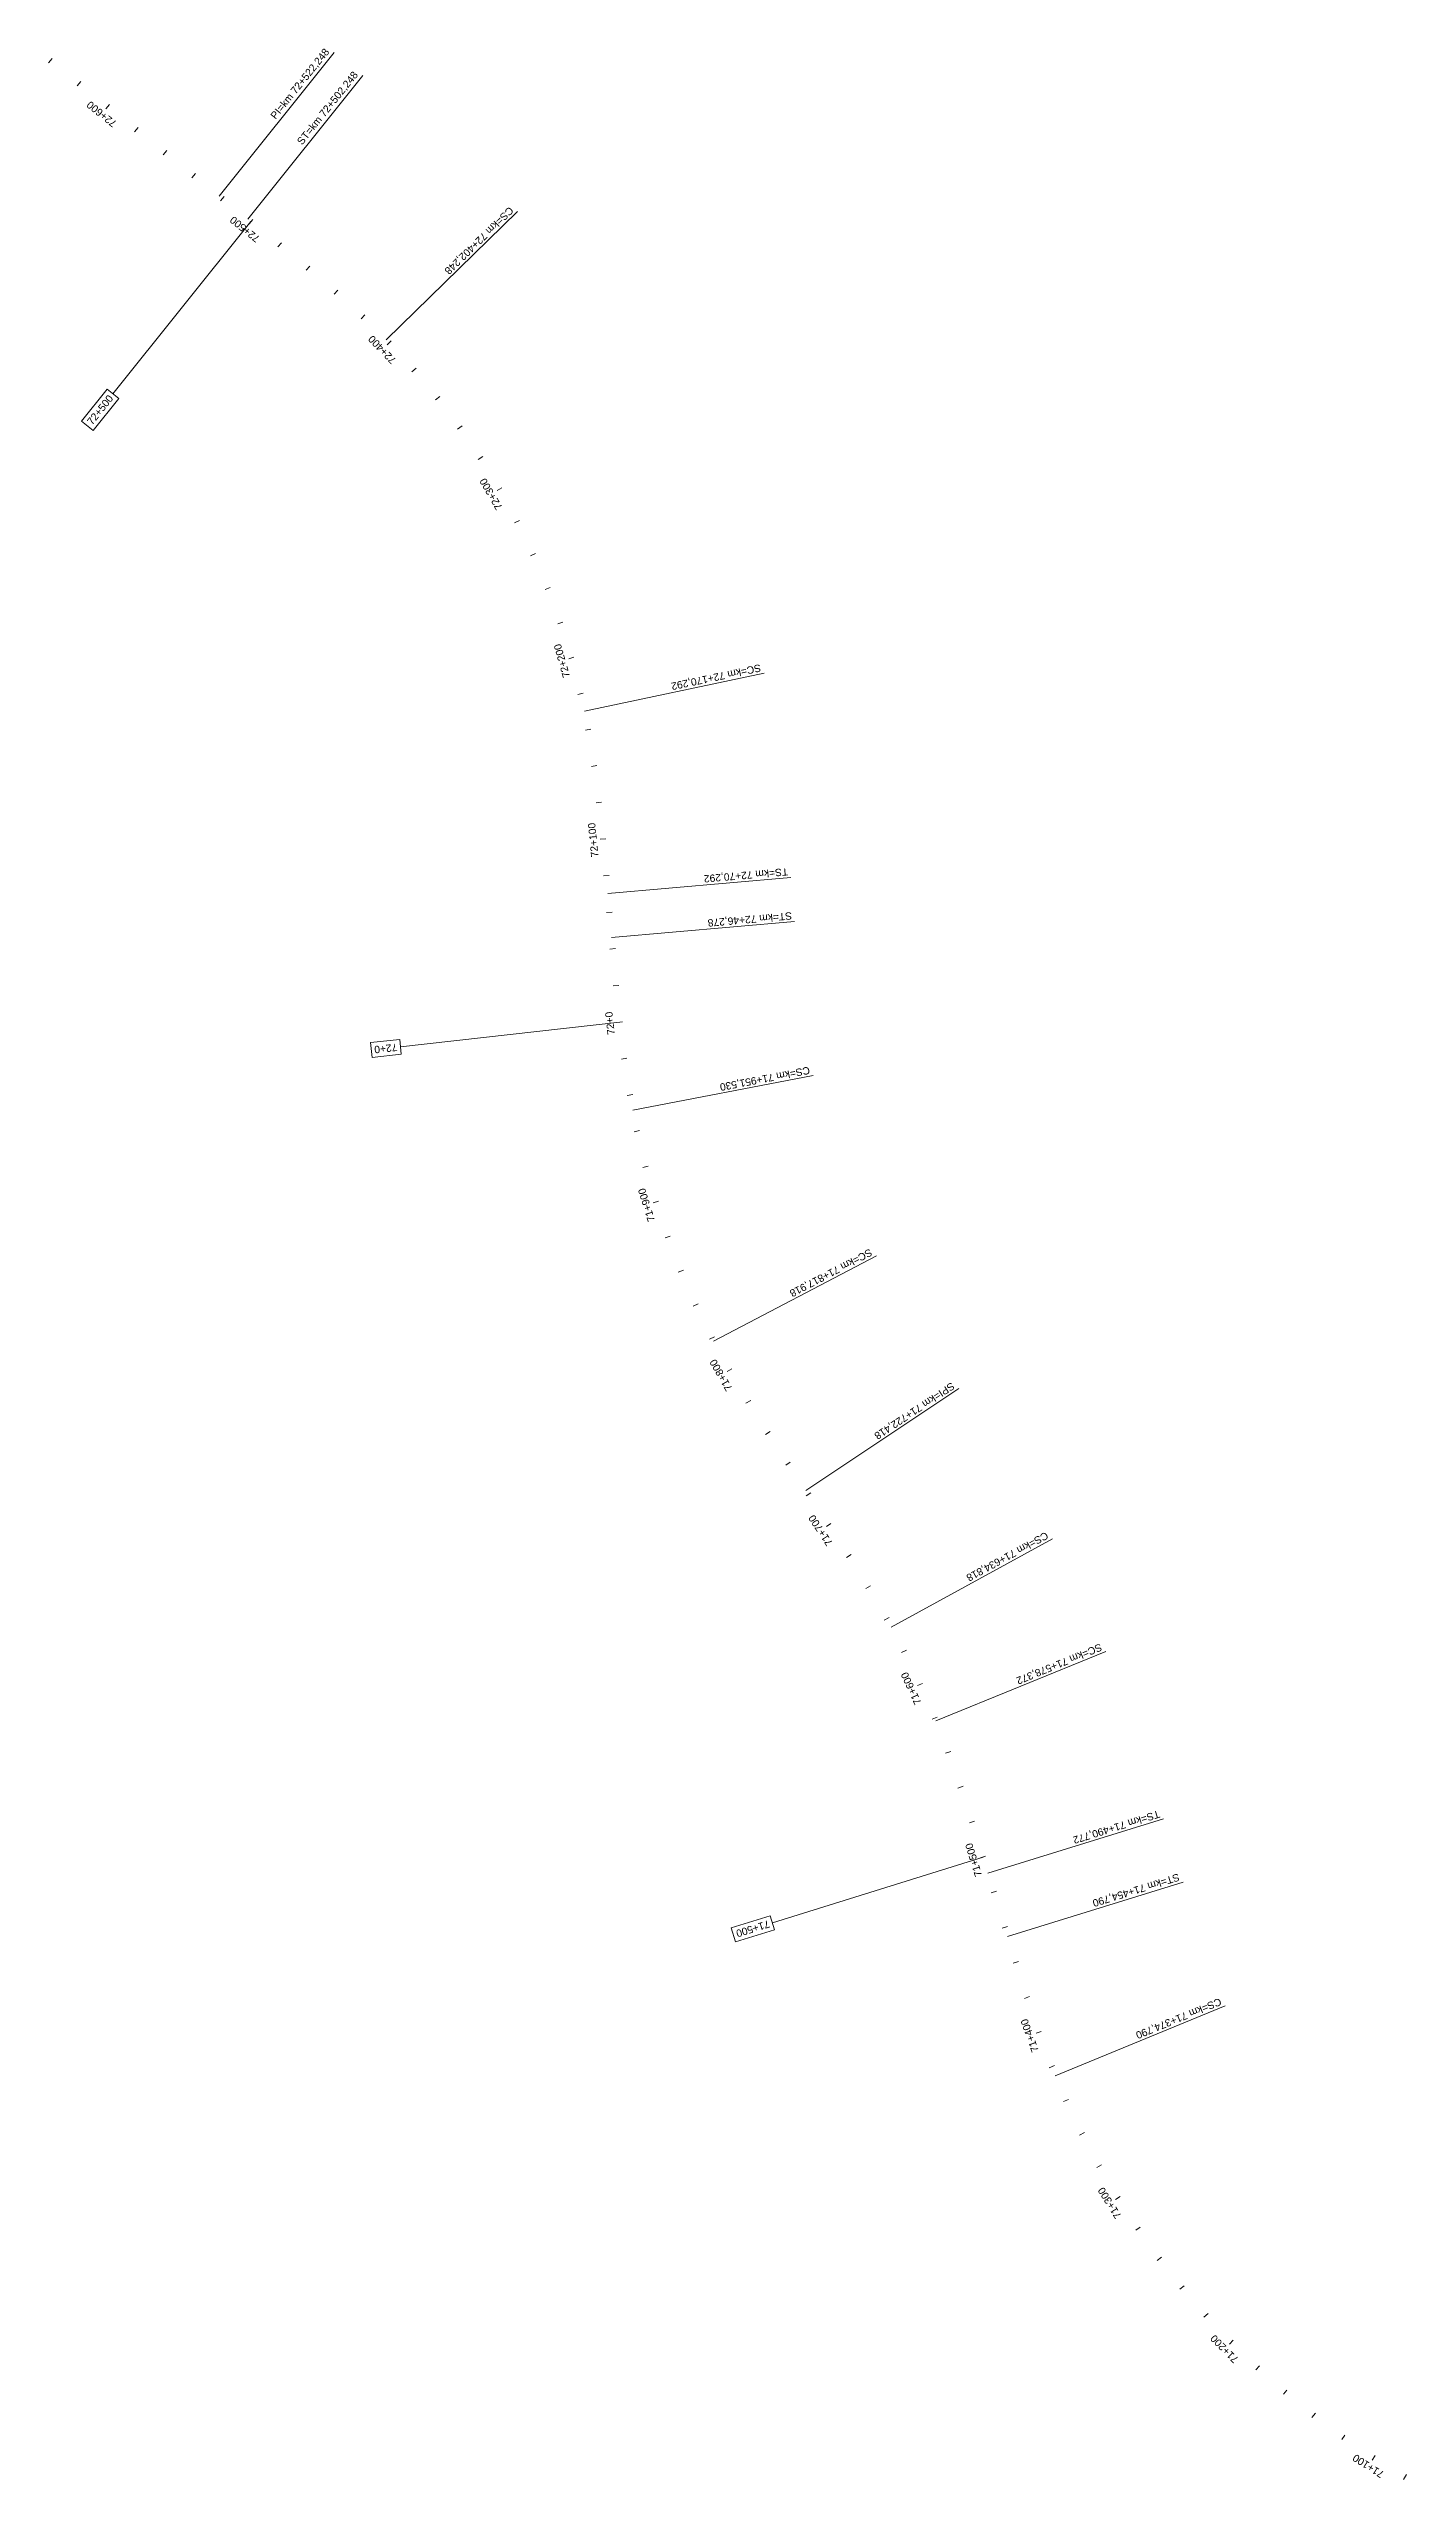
# Model space of a CAD drawing. Header units: metres. Extents: x 286368 to 330619, y 7396693 to 7466163.
# Drawn here: x 301471 to 302210, y 7441476 to 7442797 of the extents above; entities that cross this region are included whole.
import ezdxf

# ---------------------------------------------------------------- set-up
doc = ezdxf.new("R2010")
doc.units = ezdxf.units.M
doc.header["$MEASUREMENT"] = 0
for name, color, linetype, lineweight in [('U-HZ-ESTACAS', 3, 'Continuous', 30), ('U-HZ-KM', 1, 'Continuous', 20), ('U-HZ-NOTAVEIS', 2, 'Continuous', 30)]:
    doc.layers.add(name, color=color, linetype=linetype, lineweight=lineweight)
doc.layers.add('U-HZ-TRAÇO', color=3, linetype='TIC_LINE')
doc.styles.add('ARIAL', font='arial.ttf')
doc.styles.get("Standard").update_dxf_attribs({"font": 'arial.ttf'})
doc.linetypes.add('TIC_LINE', pattern='A,3.5,-0.25,["TIC",Standard,S=0.175,R=0,X=-0.05,Y=-0.1],-0.5', length=4.25)

msp = doc.modelspace()

# ---------------------------------------------------------------- texts
at = {"layer": 'U-HZ-ESTACAS', "style": 'ARIAL'}
for s, rotation, p in [('72+600', 141.2543, (301508.3, 7442757.4)), ('72+500', 141.2508, (301586.2, 7442694.8)), ('72+400', 134.0075, (301660.3, 7442628.3)), ('72+300', 120.0329, (301718, 7442548)), ('72+200', 106.0583, (301754.7, 7442456)), ('72+100', 95.5907, (301770.1, 7442357.9)), ('72+0', 96.3968, (301779, 7442261.4)), ('71+900', 107.3944, (301800.9, 7442160.2)), ('71+800', 119.7504, (301843.1, 7442068.9)), ('71+700', 123.3798, (301897.7, 7441984.9)), ('71+600', 114.72, (301945.9, 7441898)), ('71+500', 107.2985, (301978.9, 7441804.1)), ('71+400', 109.6294, (302009.7, 7441708.8)), ('71+300', 121.837, (302054.8, 7441619)), ('71+200', 134.5694, (302118.6, 7441541.3)), ('71+100', 147.3018, (302197.9, 7441479.5))]:
    msp.add_text(s, height=4, rotation=rotation, dxfattribs=at).set_placement(p)
at = {"layer": 'U-HZ-KM', "style": 'ARIAL'}
for s, rotation, p in [('72+500', 51.2508, (301494.6, 7442592.4)), ('72+0', 186.3968, (301660.4, 7442256.4)), ('71+500', 197.2985, (301862.5, 7441779.8))]:
    msp.add_text(s, height=4, rotation=rotation, dxfattribs=at).set_placement(p)
at = {"layer": 'U-HZ-NOTAVEIS', "linetype": 'TIC_LINE', "lineweight": 20, "char_height": 4, "style": 'ARIAL'}
for s, insert, attachment_point, rotation in [('{\\C256;PI=km 72+522,248}', (301624.5, 7442795), 9, 51.2543), ('{\\C256;ST=km 72+502,248}', (301640.1, 7442782.5), 9, 51.2543), ('{\\C256;CS=km 72+402,248}', (301724.3, 7442708.9), 1, 224.3217), ('{\\C256;SC=km 72+170,292}', (301858.8, 7442458.8), 1, 191.9068), ('{\\C256;TS=km 72+70,292}', (301873.4, 7442347.9), 1, 184.9741), ('{\\C256;ST=km 72+46,278}', (301875.5, 7442323.9), 1, 184.9741), ('{\\C256;CS=km 71+951,530}', (301885.4, 7442240), 1, 190.9055), ('{\\C256;SC=km 71+817,918}', (301919.5, 7442141.5), 1, 207.7306), ('{\\C256;SPI=km 71+722,418}', (301964.3, 7442069.1), 1, 213.7085), ('{\\C256;CS=km 71+634,818}', (302015.3, 7441987.6), 1, 208.7098), ('{\\C256;SC=km 71+578,372}', (302044.5, 7441926.6), 1, 202.2415), ('{\\C256;TS=km 71+490,772}', (302075.9, 7441835.7), 1, 197.2428), ('{\\C256;ST=km 71+454,790}', (302086.6, 7441801.4), 1, 197.2428), ('{\\C256;CS=km 71+374,790}', (302109.5, 7441733.9), 1, 202.3145)]:
    msp.add_mtext(s, dxfattribs=dict(at, insert=insert, attachment_point=attachment_point, rotation=rotation))

# ---------------------------------------------------------------- blocks, each defined once
blk = doc.blocks.new('AeccTick (TIC)')
at = {"layer": 'U-HZ-TRAÇO', "lineweight": -2}
blk.add_line((0, 0.75), (0, -0.75), dxfattribs=at)

# ---------------------------------------------------------------- linework, layer by layer
at = {"layer": 'U-HZ-KM', "linetype": 'Continuous', "lineweight": 0}
for p, q in [((301581, 7442703.3), (301505.9, 7442609.7)), ((301502.7, 7442612.2), (301488.8, 7442594.8)), ((301495.1, 7442589.8), (301509.1, 7442607.2)), ((301509.1, 7442607.2), (301502.7, 7442612.2)), ((301488.8, 7442594.8), (301495.1, 7442589.8)), ((301781.6, 7442268), (301662.4, 7442254.7)), ((301661.9, 7442258.7), (301646, 7442256.9)), ((301646, 7442256.9), (301646.9, 7442248.9)), ((301646.9, 7442248.9), (301662.8, 7442250.7)), ((301662.8, 7442250.7), (301661.9, 7442258.7)), ((301979.3, 7441814.1), (301864.7, 7441778.4)), ((301863.5, 7441782.2), (301842.2, 7441775.6)), ((301842.2, 7441775.6), (301844.6, 7441767.9)), ((301844.6, 7441767.9), (301865.9, 7441774.5)), ((301865.9, 7441774.5), (301863.5, 7441782.2))]:
    msp.add_line(p, q, dxfattribs=at)
at = {"layer": 'U-HZ-NOTAVEIS', "color": 1, "linetype": 'Continuous', "lineweight": 0}
for p, q in [((301563.7, 7442717.2), (301626.2, 7442795.2)), ((301579.3, 7442704.7), (301641.8, 7442782.7)), ((301654.6, 7442639), (301726.1, 7442708.9)), ((301762.5, 7442437.2), (301860.3, 7442457.8)), ((301775.1, 7442338), (301874.8, 7442346.7)), ((301777.2, 7442314.1), (301876.8, 7442322.8)), ((301788.7, 7442220.1), (301886.9, 7442239)), ((301832.7, 7442094.5), (301921.3, 7442141)), ((301882.9, 7442013.3), (301966.1, 7442068.8)), ((301929.4, 7441939), (302017.1, 7441987.1)), ((301953.6, 7441888.1), (302046.2, 7441925.9)), ((301982, 7441805.3), (302077.5, 7441834.9)), ((301992.7, 7441770.9), (302088.2, 7441800.5)), ((302018.6, 7441695.2), (302111.1, 7441733.2))]:
    msp.add_line(p, q, dxfattribs=at)

# ---------------------------------------------------------------- block references
at = {"layer": 'U-HZ-TRAÇO', "linetype": 'TIC_LINE', "lineweight": 20}
for p, xscale, yscale, zscale, rotation in [((301471.8, 7442790.9), 2, 2, 2, 141.2543438746694), ((301487.4, 7442778.4), 2, 2, 2, 141.2543438746694), ((301518.6, 7442753.3), 2, 2, 2, 141.2543438746694), ((301534.2, 7442740.8), 2, 2, 2, 141.2543438746694), ((301549.8, 7442728.3), 2, 2, 2, 141.2543438746694), ((301565.4, 7442715.8), 2, 2, 2, 141.254343874356), ((301596.6, 7442690.7), 2, 2, 2, 140.9084925557037), ((301612, 7442678), 1.999999999999999, 1.999999999999999, 1.999999999999999, 140.0074911939097), ((301627.2, 7442665), 2, 2, 2, 138.5501004151037), ((301641.9, 7442651.5), 2, 2, 2, 136.5446473224621), ((301669.7, 7442622.7), 1.999999999999999, 1.999999999999999, 1.999999999999999, 131.2125687631791), ((301682.5, 7442607.3), 2, 2, 2, 128.4176526893929), ((301694.6, 7442591.4), 2, 2, 2, 125.622736615581), ((301705.8, 7442574.8), 2, 2, 2, 122.8278205417797), ((301725.8, 7442540.2), 2, 2, 2, 117.2379883941598), ((301734.5, 7442522.2), 2, 2, 2, 114.4430723202632), ((301742.4, 7442503.8), 1.999999999999999, 1.999999999999999, 1.999999999999999, 111.6481562464883), ((301749.3, 7442485.1), 2, 2, 2, 108.8532401726453), ((301760.3, 7442446.6), 2, 2, 2, 103.263408025074), ((301764.5, 7442427.1), 1.999999999999999, 1.999999999999999, 1.999999999999999, 100.5685024141551), ((301767.7, 7442407.3), 2, 2, 2, 98.36300079540013), ((301770.3, 7442387.5), 2, 2, 2, 96.69971249583318), ((301774.3, 7442347.7), 2, 2, 2, 95.03991858515333), ((301776, 7442327.8), 2, 2, 2, 94.97406628457229), ((301777.8, 7442307.9), 1.999999999999999, 1.999999999999999, 1.999999999999999, 95.00025911458566), ((301779.6, 7442287.9), 2, 2, 2, 95.43293256216057), ((301784.1, 7442248.2), 2, 2, 2, 97.88914749233027), ((301787.2, 7442228.4), 2, 2, 2, 99.90120056570227), ((301791, 7442208.8), 2, 2, 2, 102.3574189386502), ((301795.7, 7442189.4), 2, 2, 2, 104.8759147414693), ((301807.7, 7442151.2), 2, 2, 2, 109.9129063470529), ((301814.9, 7442132.6), 1.999999999999999, 1.999999999999999, 1.999999999999999, 112.4314021497496), ((301822.9, 7442114.3), 1.999999999999999, 1.999999999999999, 1.999999999999999, 114.9498979525389), ((301831.8, 7442096.3), 1.999999999999999, 1.999999999999999, 1.999999999999999, 117.468393755365), ((301851.6, 7442061.6), 2, 2, 2, 121.5242314776485), ((301862.2, 7442044.6), 2, 2, 2, 122.7774838237313), ((301873.2, 7442027.9), 2, 2, 2, 123.5047361894073), ((301884.3, 7442011.3), 2, 2, 2, 123.7047138539205), ((301906.2, 7441977.8), 2, 2, 2, 122.5319553706096), ((301916.8, 7441960.8), 2, 2, 2, 121.1629883157445), ((301926.9, 7441943.6), 2, 2, 2, 119.279832902351), ((301936.3, 7441925.9), 2, 2, 2, 117.0117870808337), ((301953, 7441889.6), 2, 2, 2, 112.4281247196715), ((301960.3, 7441871), 2, 2, 2, 110.372442843777), ((301967, 7441852.1), 2, 2, 2, 108.8272228866148), ((301973.3, 7441833.1), 1.999999999999999, 1.999999999999999, 1.999999999999999, 107.8015277706499), ((301985.2, 7441795), 2, 2, 2, 107.242788975693), ((301991.1, 7441775.9), 2, 2, 2, 107.242788975693), ((301997.1, 7441756.8), 2, 2, 2, 107.4168531296756), ((302003.2, 7441737.7), 1.999999999999999, 1.999999999999999, 1.999999999999999, 108.2057909505061), ((302016.7, 7441700.1), 2, 2, 2, 111.6797184046311), ((302024.5, 7441681.7), 2, 2, 2, 114.1975435995864), ((302033.1, 7441663.6), 2, 2, 2, 116.7440226891577), ((302042.5, 7441646), 2, 2, 2, 119.290501778573), ((302063.6, 7441612), 2, 2, 2, 124.3834599575252), ((302075.2, 7441595.7), 2, 2, 2, 126.9299390470196), ((302087.6, 7441580), 2, 2, 2, 129.4764181365001), ((302100.6, 7441564.9), 2, 2, 2, 132.022897225917), ((302128.7, 7441536.4), 2, 2, 2, 137.1158554049195), ((302143.7, 7441523.1), 2, 2, 2, 139.6623344943413), ((302159.2, 7441510.5), 1.999999999999999, 1.999999999999999, 1.999999999999999, 142.2088135838064), ((302175.3, 7441498.6), 2, 2, 2, 144.7552926733196), ((302208.9, 7441477), 2, 2, 2, 149.8482508522833)]:
    msp.add_blockref('AeccTick (TIC)', p, dxfattribs=dict(at, xscale=xscale, yscale=yscale, zscale=zscale, rotation=rotation))
at = {"layer": 'U-HZ-TRAÇO', "linetype": 'Continuous', "lineweight": 20}
for p, xscale, yscale, zscale, rotation in [((301503, 7442765.9), 2, 2, 2, 141.2543438746694), ((301581, 7442703.3), 2, 2, 2, 141.2508122695891), ((301656.2, 7442637.4), 2, 2, 2, 134.0074848369568), ((301716.2, 7442557.8), 2, 2, 2, 120.0329044679495), ((301755.3, 7442466), 2, 2, 2, 106.0583240988588), ((301772.5, 7442367.6), 2, 2, 2, 95.59070351060231), ((301781.6, 7442268), 1.999999999999999, 1.999999999999999, 1.999999999999999, 96.39678656229641), ((301801.3, 7442170.2), 2, 2, 2, 107.3944105442085), ((301841.4, 7442078.8), 2, 2, 2, 119.7503905497649), ((301895.3, 7441994.6), 1.999999999999999, 1.999999999999999, 1.999999999999999, 123.3798326031855), ((301945, 7441907.9), 2, 2, 2, 114.7199559001726), ((301979.3, 7441814.1), 2, 2, 2, 107.2984919306435), ((302009.6, 7441718.8), 2, 2, 2, 109.6294270618161), ((302052.6, 7441628.7), 2, 2, 2, 121.8369808680938), ((302114.4, 7441550.3), 2, 2, 2, 134.5693763154005), ((302191.8, 7441487.4), 2, 2, 2, 147.301771762815)]:
    msp.add_blockref('AeccTick (TIC)', p, dxfattribs=dict(at, xscale=xscale, yscale=yscale, zscale=zscale, rotation=rotation))

msp.set_redraw_order([(e.dxf.handle, doc.entitydb.next_handle()) for e in msp.query("TEXT MTEXT ATTDEF DIMENSION ARC_DIMENSION")])  # texts and dimensions are drawn at this point

doc.saveas('drawing.dxf')
